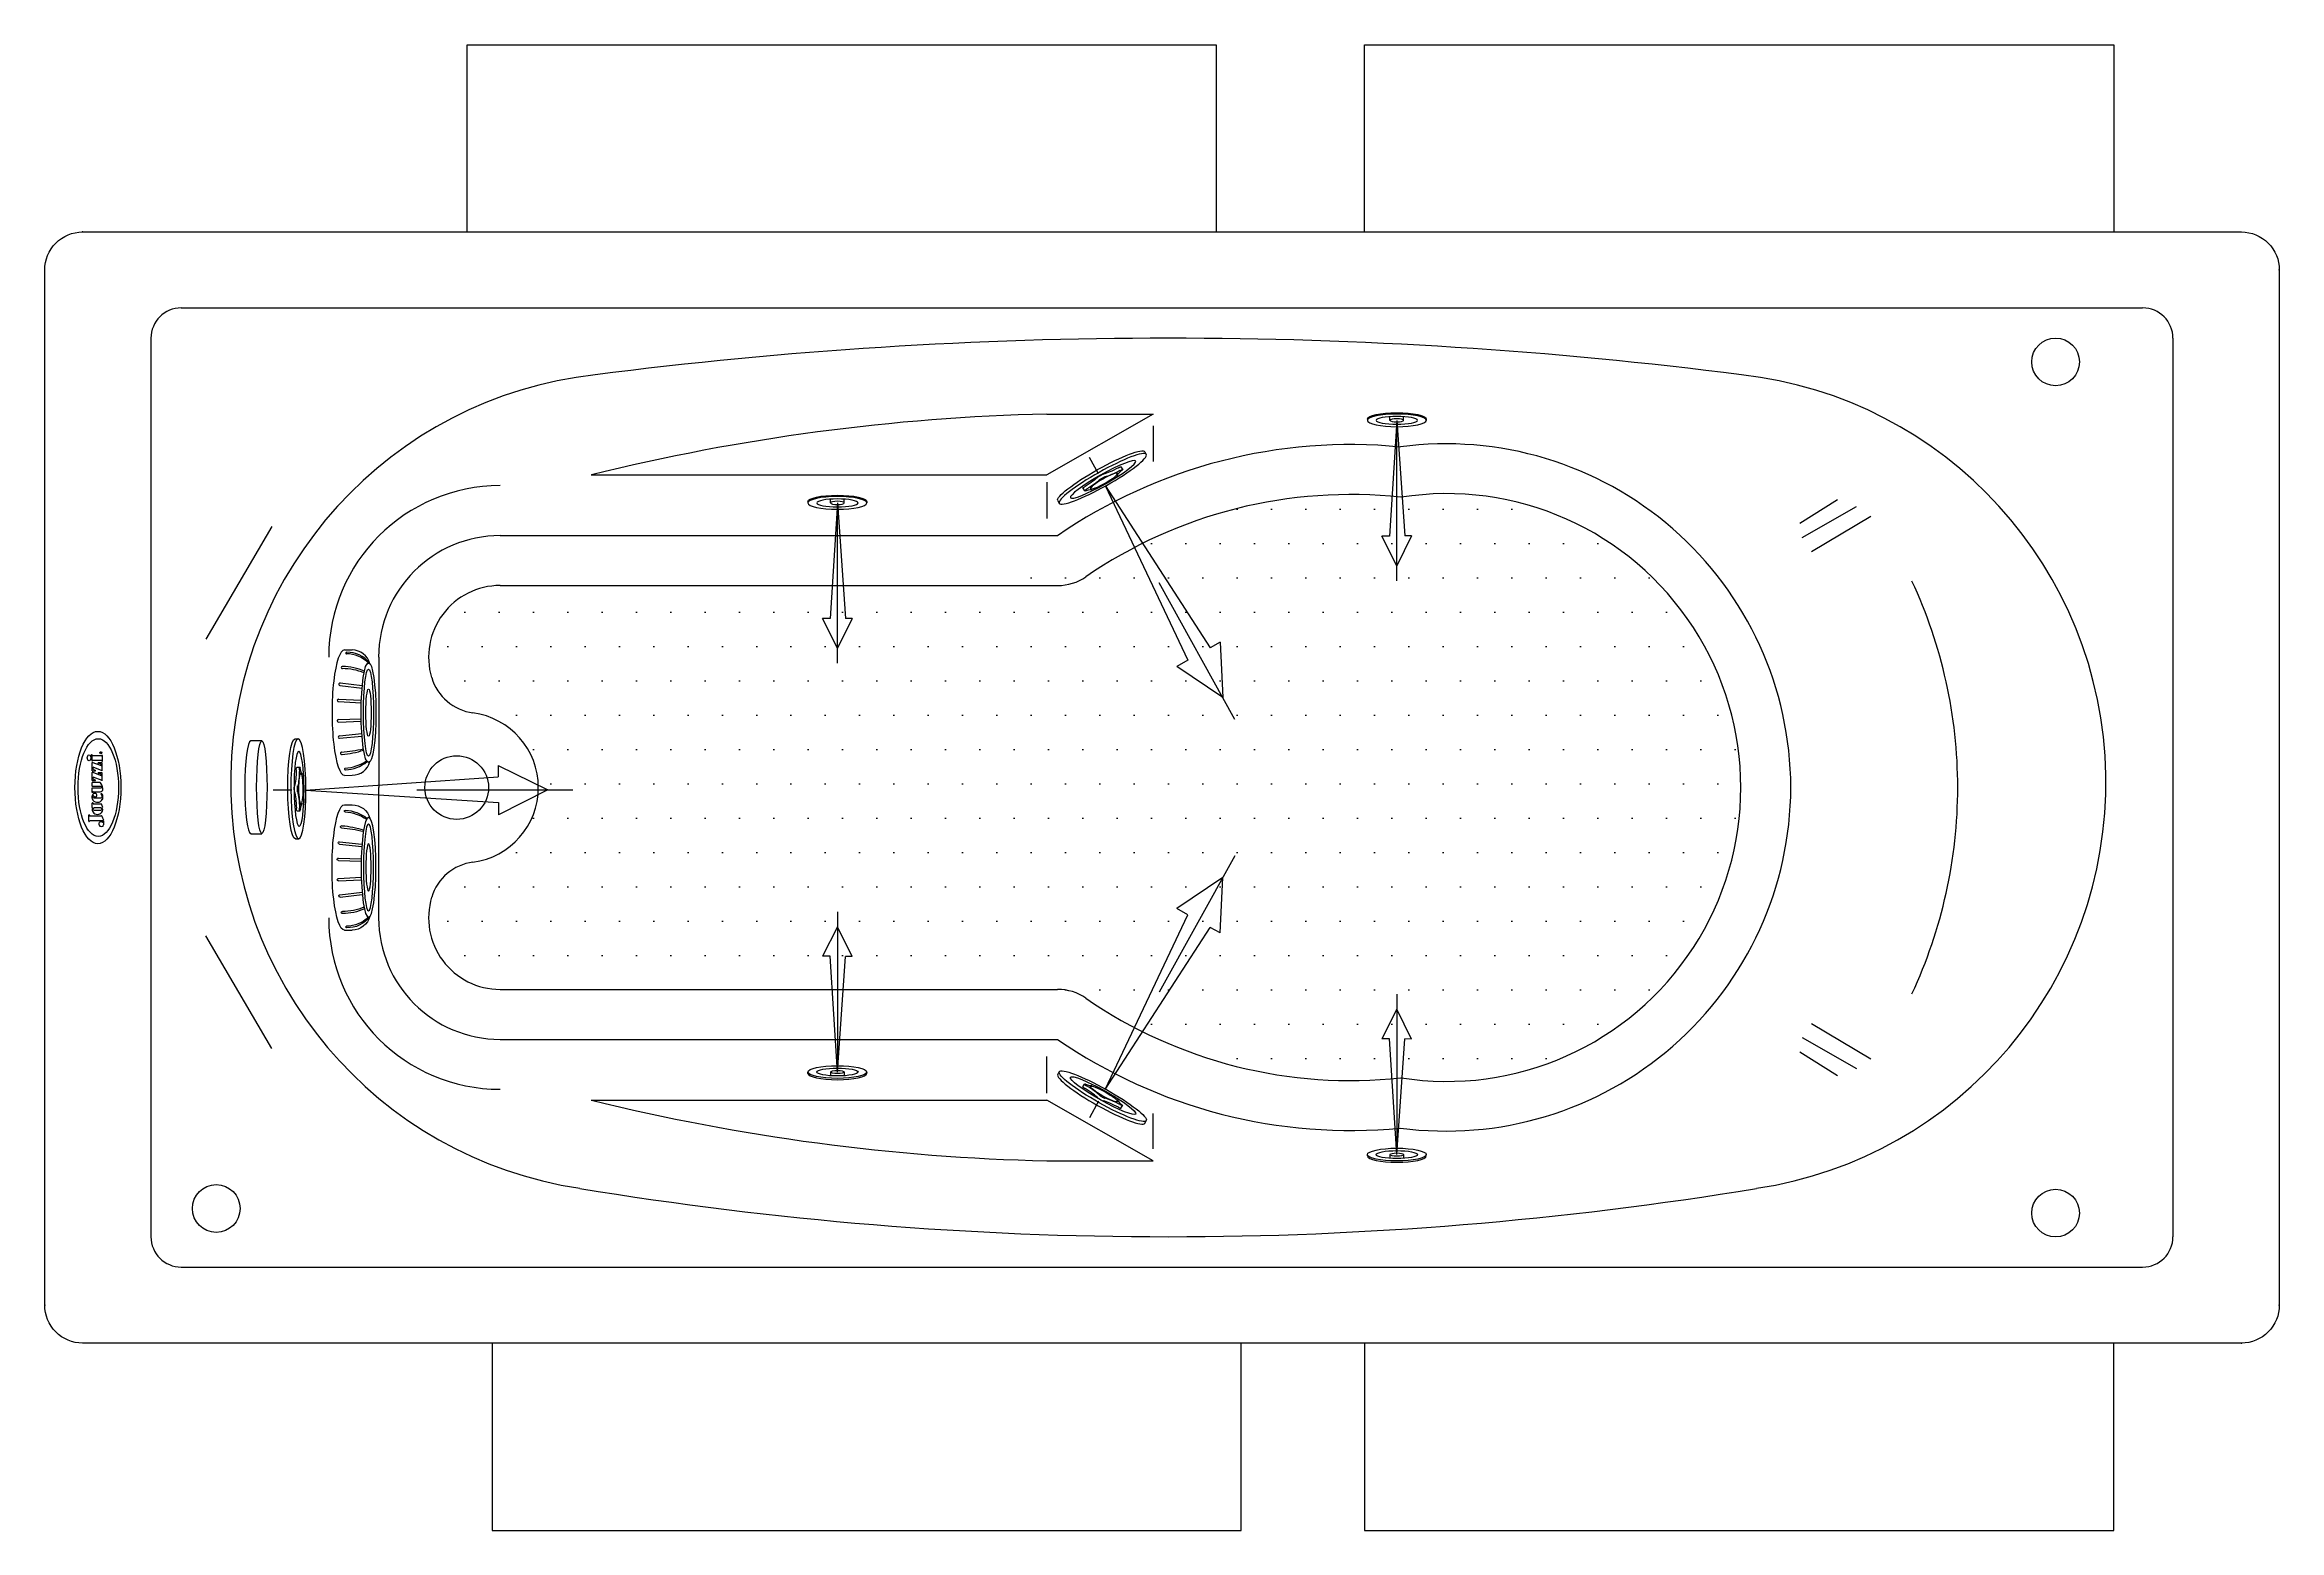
# Model space of a CAD drawing. Header units: millimetres. Extents: x -1247.75 to -1245.96, y 2210.47 to 2211.66.
import ezdxf
from ezdxf.enums import TextEntityAlignment as Align

# ---------------------------------------------------------------- set-up
doc = ezdxf.new("R2010")
doc.units = ezdxf.units.MM
doc.header["$LTSCALE"] = 10
doc.linetypes.add('CENTER', pattern=[2, 1.25, -0.25, 0.25, -0.25])
for name, color, linetype in [('CONTOR04', 7, 'Continuous'), ('jacuzzi', 1, 'Continuous'), ('LCENTR02', 1, 'CENTER'), ('LCOTA02', 1, 'Continuous')]:
    doc.layers.add(name, color=color, linetype=linetype)
doc.styles.add('ROMANS', font='romans', dxfattribs={"height": 4})

# ---------------------------------------------------------------- blocks, each defined once
blk = doc.blocks.new('PLX')
at = {"layer": 'LCENTR02'}
blk.add_line((21.97, 0), (-2.03, 0), dxfattribs=at)
at = {"layer": 'LCOTA02'}
for p, q in [((-0.28, 4.09), (-0.03, 4.09)), ((-0.14, 1.83), (0.13, 1.84)), ((15.99, 1.96), (15.99, 1.06)), ((15.99, 1.96), (19.97, 0.01)), ((0.56, 0), (15.99, 1.06)), ((19.97, 0.01), (16.01, -2)), ((-0.13, -1.66), (0.12, -1.66)), ((0.56, 0), (16.01, -0.99)), ((16.01, -0.99), (16.01, -2)), ((-0.24, -3.91), (0.01, -3.91))]:
    blk.add_line(p, q, dxfattribs=at)
at = {"layer": 'LCOTA02', "extrusion": (0, 0, -1)}
for centre, major_axis, ratio, start_param, end_param in [((-0.26, 0.09), (-0.02, 4), 0.15, 3.141593, 6.283185), ((-0.01, 0.09), (-0.02, 4), 0.15, 3.141593, 9.424778), ((0.04, 0.09), (-0.02, 3), 0.133333, 3.141593, 9.424778), ((-0.14, 1.57), (-0.001, 0.268), 0.15, -1.378279, 0), ((0.11, 1.57), (-0.001, 0.268), 0.15, -1.378279, 0.74996), ((-0.3, 0.08), (-0.001, 0.268), 0.15, 3.648269, 5.776509), ((-0.46, 1.98), (-0.01, 1.9), 0.15, 1.763314, 2.634916), ((-0.05, 0.09), (-0.001, 0.268), 0.15, 3.648269, 5.776509), ((-0.21, 1.98), (-0.01, 1.9), 0.15, 1.763314, 2.634916), ((0.19, 0.09), (-0.01, 1.25), 0.15, 3.141593, 9.424778), ((0.32, 3.16), (-0.01, 1.9), 0.15, 3.019951, 3.891553), ((0.37, 1), (-0.001, 0.268), 0.15, -0.121642, 2.006598), ((0.67, 0.09), (-0.01, 1.9), 0.15, 4.276588, 5.14819), ((-0.45, -1.81), (-0.01, 1.9), 0.15, 0.506677, 1.378279), ((-0.13, -1.4), (-0.001, 0.268), 0.15, 3.141593, 4.519872), ((-0.2, -1.81), (-0.01, 1.9), 0.15, 0.506677, 1.378279), ((0.12, -1.39), (-0.001, 0.268), 0.15, 2.391632, 4.519872), ((0.35, -2.98), (-0.01, 1.9), 0.15, -0.74996, 0.121642), ((0.38, -0.83), (-0.001, 0.268), 0.15, 1.134995, 3.263235)]:
    blk.add_ellipse(centre, major_axis=major_axis, ratio=ratio, start_param=start_param, end_param=end_param, dxfattribs=at)
blk = doc.blocks.new('A$C18C942D9')
at = {"layer": 'LCOTA02'}
for p, q in [((1.39, 14.07), (2.25, 14.06)), ((1.39, 14.07), (2.25, 14.06)), ((0.87, 10.09), (3.36, 9.79)), ((0.91, 10.36), (3.39, 10.07)), ((0.72, 8.27), (3.27, 8.13)), ((0.74, 8.55), (3.28, 8.42)), ((0.71, 6.26), (3.26, 6.35)), ((0.72, 5.98), (3.27, 6.07)), ((0.82, 4.43), (3.33, 4.69)), ((0.85, 4.16), (3.35, 4.41)), ((1.39, 0), (2.25, 0.01))]:
    blk.add_line(p, q, dxfattribs=at)
for centre, radius, start, end in [((1.63, 13.71), 0.086, 68.3204, 262.6804), ((1.63, 10.22), 3.41, 44.3309, 90.2321), ((1.75, 10.74), 3.06, 37.8314, 91.6456), ((2.23, 11.96), 2.1, 15.4909, 89.5), ((0.89, 10.23), 0.136, 80.818, 264.7502), ((1.15, 12.09), 0.124, 70.0987, 280.7386), ((1.13, 5.34), 6.63, 68.2863, 89.644), ((1.13, 6.05), 6.16, 66.1373, 89.444), ((0.73, 8.41), 0.139, 86.3618, 267.5776), ((0.71, 6.12), 0.139, 91.7123, 272.3078), ((0.83, 4.29), 0.137, 94.5439, 277.7632), ((1.09, 2.48), 0.134, 97.3715, 283.5655), ((-0.04, 18.07), 15.5, 274.0945, 283.2492), ((0.37, 12.75), 10.42, 274.1152, 287.7136), ((1.47, 0.72), 0.086, 97.3196, 291.6796), ((1.21, 5.45), 4.65, 273.0204, 304.8844), ((1.38, 4.67), 4.04, 271.6748, 309.1263), ((2.23, 2.11), 2.1, 270.5, 344.4472)]:
    blk.add_arc(centre, radius, start, end, dxfattribs=at)
blk.add_ellipse((1.39, 7.04), major_axis=(0, 7.03), ratio=0.198307, start_param=6.281174, end_param=9.428239, dxfattribs=at)
for major_axis, ratio in [((0, 5.6), 0.1484), ((0, 4.89), 0.114375), ((0, 2.65), 0.112344)]:
    blk.add_ellipse((4.09, 7.03), major_axis=major_axis, ratio=ratio, dxfattribs=at)
blk = doc.blocks.new('PO')
at = {"layer": 'CONTOR04', "xscale": 0.639661404713691, "yscale": 0.639661404713691, "zscale": 0.639661404713691, "rotation": 359.9917632775139}
blk.add_blockref('A$C18C942D9', (-0.89, -4.5), dxfattribs=at)
blk = doc.blocks.new('A$C1BA52001')
at = {"layer": 'LCOTA02'}
for p, q in [((0, 2.27), (0, 0.79)), ((7.43, 0.79), (7.43, 2.27))]:
    blk.add_line(p, q, dxfattribs=at)
blk.add_ellipse((3.71, 2.27), major_axis=(-3.71, 0), ratio=0.186255, dxfattribs=at)
blk.add_ellipse((3.71, 0.79), major_axis=(3.71, 0), ratio=0.213184, start_param=3.141593, end_param=6.283185, dxfattribs=at)
blk = doc.blocks.new('A$C302A24D9')
at = {"layer": 'jacuzzi'}
for p, q in [((0, 1.23), (0, 1.02)), ((1.81, 1.02), (1.81, 1.61)), ((2.9, 1.02), (2.9, 1.61)), ((4.71, 1.23), (4.71, 1.02))]:
    blk.add_line(p, q, dxfattribs=at)
at = {"layer": 'jacuzzi', "extrusion": (0, 0, -1)}
for centre, major_axis, ratio, start_param, end_param in [((2.36, 1.23), (2.36, 0), 0.431953, 3.141593, 6.283185), ((2.36, 1.02), (2.36, 0), 0.431953, 3.141593, 9.424778), ((2.36, 1.02), (1.65, 0), 0.381644, 3.141593, 9.424778), ((2.36, 1.02), (0.544, 0), 0.461888, 1.570796326794896, 7.853981633974482)]:
    blk.add_ellipse(centre, major_axis=major_axis, ratio=ratio, start_param=start_param, end_param=end_param, dxfattribs=at)
blk = doc.blocks.new('BMG')
at = {"layer": 'LCENTR02'}
blk.add_line((0, -12.84), (0, 1.55), dxfattribs=at)
at = {"layer": 'LCOTA02'}
for p, q in [((0, 0), (-0.59, -9.27)), ((0, 0), (0.64, -9.26)), ((0, -11.64), (-1.2, -9.27)), ((-0.59, -9.27), (-1.2, -9.27)), ((1.18, -9.25), (0, -11.64)), ((1.18, -9.25), (0.64, -9.26))]:
    blk.add_line(p, q, dxfattribs=at)
at = {"layer": 'CONTOR04', "yscale": 0.5}
blk.add_blockref('A$C302A24D9', (-2.36, -0.51), dxfattribs=at)

msp = doc.modelspace()

# ---------------------------------------------------------------- hatches: boundary and pattern name
at = {"layer": 'jacuzzi'}
h = msp.add_hatch(dxfattribs=at)
h.set_pattern_fill('DOTS', color=256, scale=0.44, style=0)
h.set_pattern_definition([(0, (-1245.62447, 2209.996135), (0.01375, 0.0275), [0, -0.0275])])
edge = h.paths.add_edge_path()
edge.add_arc((-1246.6253, 2211.0658), 0.2354, 261.0162, 458.9838)
edge.add_arc((-1246.7026, 2210.927), 0.3735, 83.7706, 124.5603)
edge.add_arc((-1246.9371, 2211.2676), 0.04, 270, 304.5603)
edge.add_line((-1247.3837, 2211.2276), (-1246.9371, 2211.2276))
edge.add_arc((-1247.3837, 2211.1703), 0.0573, 90, 196.6774)
edge.add_arc((-1247.4002, 2211.1653), 0.04, 196.6774, 262.4746)
edge.add_arc((-1247.4134, 2211.0658), 0.0603, 277.53, 442.4746)
edge.add_arc((-1247.4002, 2210.9664), 0.04, 97.53, 163.229)
edge.add_arc((-1247.3837, 2210.9614), 0.0573, 163.229, 270)
edge.add_line((-1247.3837, 2210.9041), (-1246.9371, 2210.9041))
edge.add_arc((-1246.7026, 2211.2046), 0.3735, 235.4397, 276.2294)

# ---------------------------------------------------------------- linework, layer by layer
for p, q in [((-1247.4101, 2211.6608), (-1246.8101, 2211.6608)), ((-1247.4101, 2211.5108), (-1247.4101, 2211.6608)), ((-1246.8101, 2211.6608), (-1246.8101, 2211.5108)), ((-1246.6912, 2211.6608), (-1246.0912, 2211.6608)), ((-1246.6912, 2211.5108), (-1246.6912, 2211.6608)), ((-1246.0912, 2211.6608), (-1246.0912, 2211.5108)), ((-1247.6391, 2211.45), (-1246.068, 2211.45)), ((-1247.6634, 2211.4257), (-1247.6634, 2210.706)), ((-1246.0437, 2211.4257), (-1246.0437, 2210.706)), ((-1246.9458, 2211.3649), (-1246.8607, 2211.3649)), ((-1246.8607, 2211.3649), (-1246.9458, 2211.3162)), ((-1246.8607, 2211.3554), (-1246.8607, 2211.3269)), ((-1247.3107, 2211.3162), (-1246.9458, 2211.3162)), ((-1246.9458, 2211.3105), (-1246.9458, 2211.2813)), ((-1246.3427, 2211.2776), (-1246.3123, 2211.2966)), ((-1246.3408, 2211.2662), (-1246.2971, 2211.2909)), ((-1246.3332, 2211.2548), (-1246.2857, 2211.2833)), ((-1247.5666, 2211.2749), (-1247.6194, 2211.1846)), ((-1247.3837, 2211.2676), (-1246.9371, 2211.2676)), ((-1247.3837, 2211.2276), (-1246.9371, 2211.2276)), ((-1247.4809, 2211.1703), (-1247.4809, 2211.0658)), ((-1247.711, 2211.0921), (-1247.7112, 2211.092)), ((-1247.7108, 2211.0907), (-1247.7108, 2211.0872)), ((-1247.7107, 2211.0871), (-1247.7102, 2211.0871)), ((-1247.7105, 2211.0793), (-1247.7105, 2211.0858)), ((-1247.703, 2211.0831), (-1247.7104, 2211.0859)), ((-1247.7031, 2211.0911), (-1247.7102, 2211.0911)), ((-1247.7102, 2211.0872), (-1247.7102, 2211.0875)), ((-1247.7101, 2211.0876), (-1247.7031, 2211.0876)), ((-1247.7026, 2211.0792), (-1247.7098, 2211.082)), ((-1247.7078, 2211.0793), (-1247.7078, 2211.0796)), ((-1247.7056, 2211.0851), (-1247.7056, 2211.0855)), ((-1247.7024, 2211.0856), (-1247.7055, 2211.0856)), ((-1247.7024, 2211.0916), (-1247.7026, 2211.0916)), ((-1247.7024, 2211.087), (-1247.7026, 2211.087)), ((-1247.7024, 2211.0793), (-1247.7024, 2211.0855)), ((-1247.7023, 2211.0871), (-1247.7023, 2211.0915)), ((-1247.7105, 2211.0714), (-1247.7105, 2211.0779)), ((-1247.7105, 2211.0668), (-1247.7105, 2211.0697)), ((-1247.7105, 2211.0619), (-1247.7105, 2211.0655)), ((-1247.7104, 2211.0792), (-1247.7079, 2211.0792)), ((-1247.703, 2211.0751), (-1247.7104, 2211.078)), ((-1247.7104, 2211.0713), (-1247.7079, 2211.0713)), ((-1247.7044, 2211.0698), (-1247.7104, 2211.0698)), ((-1247.7032, 2211.0667), (-1247.7104, 2211.0667)), ((-1247.7104, 2211.0656), (-1247.7032, 2211.0656)), ((-1247.7099, 2211.0618), (-1247.7104, 2211.0618)), ((-1247.7026, 2211.0713), (-1247.7098, 2211.0741)), ((-1247.7098, 2211.0624), (-1247.704, 2211.0624)), ((-1247.7098, 2211.0619), (-1247.7098, 2211.0623)), ((-1247.7078, 2211.0714), (-1247.7078, 2211.0717)), ((-1247.7056, 2211.0772), (-1247.7056, 2211.0776)), ((-1247.7024, 2211.0777), (-1247.7055, 2211.0777)), ((-1247.7024, 2211.0714), (-1247.7024, 2211.0776)), ((-1247.4809, 2210.9614), (-1247.4809, 2211.0658)), ((-1247.7129, 2211.0439), (-1247.7127, 2211.0439)), ((-1247.7105, 2211.0497), (-1247.7105, 2211.0534)), ((-1247.7103, 2211.0535), (-1247.71, 2211.0535)), ((-1247.7102, 2211.0496), (-1247.7103, 2211.0496)), ((-1247.7098, 2211.0534), (-1247.7098, 2211.0529)), ((-1247.7096, 2211.0527), (-1247.703, 2211.0527)), ((-1247.7036, 2211.0495), (-1247.7088, 2211.0495)), ((-1247.7088, 2211.0477), (-1247.7036, 2211.0477)), ((-1247.7035, 2211.0574), (-1247.7087, 2211.0574)), ((-1247.7027, 2211.0608), (-1247.7034, 2211.0608)), ((-1247.7025, 2211.0497), (-1247.7021, 2211.0497)), ((-1247.7131, 2211.0388), (-1247.7131, 2211.0437)), ((-1247.7127, 2211.0386), (-1247.7129, 2211.0386)), ((-1247.7125, 2211.0437), (-1247.7125, 2211.0431)), ((-1247.7125, 2211.0431), (-1247.7029, 2211.0431)), ((-1247.7125, 2211.039), (-1247.7125, 2211.0388)), ((-1247.7021, 2211.0392), (-1247.7123, 2211.0392)), ((-1247.5666, 2210.8568), (-1247.6194, 2210.947)), ((-1247.3837, 2210.9041), (-1246.9371, 2210.9041)), ((-1246.3408, 2210.8655), (-1246.2971, 2210.8408)), ((-1246.3332, 2210.8769), (-1246.2857, 2210.8484)), ((-1247.3837, 2210.8641), (-1246.9371, 2210.8641)), ((-1246.9458, 2210.8211), (-1246.9458, 2210.8503)), ((-1246.3427, 2210.8541), (-1246.3123, 2210.8351)), ((-1247.3107, 2210.8154), (-1246.9458, 2210.8154)), ((-1246.8607, 2210.7668), (-1246.9458, 2210.8154)), ((-1246.8607, 2210.7763), (-1246.8607, 2210.8047)), ((-1246.9458, 2210.7668), (-1246.8607, 2210.7668)), ((-1247.6391, 2210.6816), (-1246.068, 2210.6816)), ((-1247.3901, 2210.6208), (-1247.3901, 2210.4708)), ((-1246.7901, 2210.4708), (-1246.7901, 2210.6208)), ((-1246.6912, 2210.6208), (-1246.6912, 2210.4708)), ((-1246.0912, 2210.4708), (-1246.0912, 2210.6208)), ((-1247.3901, 2210.4708), (-1246.7901, 2210.4708)), ((-1246.6912, 2210.4708), (-1246.0912, 2210.4708))]:
    msp.add_line(p, q, dxfattribs=at)
at = {"layer": 'jacuzzi', "color": 3}
msp.add_lwpolyline([(-1247.7181, 2210.6208, -0.414214), (-1247.7485, 2210.6512), (-1247.7485, 2211.4804, -0.414214), (-1247.7181, 2211.5108), (-1245.9889, 2211.5108, -0.414214), (-1245.9585, 2211.4804), (-1245.9585, 2210.6512, -0.414214), (-1245.9889, 2210.6208)], format="xyb", close=True, dxfattribs=at)
at = {"layer": 'jacuzzi'}
for centre, radius in [((-1246.1377, 2211.4067), 0.0191), ((-1247.7035, 2211.0937), 0.000795), ((-1247.4185, 2211.0658), 0.0255), ((-1247.6111, 2210.7286), 0.0191), ((-1246.1377, 2210.7249), 0.0191)]:
    msp.add_circle(centre, radius, dxfattribs=at)
for centre, radius, start, end in [((-1247.6391, 2211.4257), 0.0243, 90, 180), ((-1246.068, 2211.4257), 0.0243, 0, 90), ((-1246.8485, 2207.8112), 3.6145, 82.7024, 97.2976), ((-1247.2709, 2211.0698), 0.3287, 96.4177, 261.4513), ((-1246.4261, 2211.0698), 0.3287, 278.5487, 83.5823), ((-1246.9085, 2209.6928), 1.6725, 91.2769, 103.9124), ((-1246.7026, 2210.927), 0.4135, 84.4419, 124.5603), ((-1246.6259, 2211.065), 0.2761, 0.1755, 97.6158), ((-1247.3837, 2211.1703), 0.1373, 90, 180), ((-1246.7026, 2210.927), 0.3735, 83.7706, 124.5603), ((-1246.6253, 2211.0658), 0.2354, 261.0162, 98.9838), ((-1247.3837, 2211.1703), 0.0973, 90, 180), ((-1247.3837, 2211.1703), 0.0573, 90, 196.6774), ((-1246.9371, 2211.2676), 0.04, 270, 304.5603), ((-1246.607, 2211.0658), 0.3909, 0.0083, 25.0202), ((-1247.4002, 2211.1653), 0.04, 196.6774, 262.4746), ((-1247.4134, 2211.0658), 0.0603, 277.53, 82.4746), ((-1247.7111, 2211.0919), 0.000183, 122.1723, 219.4275), ((-1247.7126, 2211.0906), 0.00179, 359.0543, 39.4275), ((-1247.711, 2211.0921), 0.0000913, 41.9605, 122.1723), ((-1247.713, 2211.0902), 0.00288, 21.23, 41.9605), ((-1247.7107, 2211.0872), 0.0000913, 180, 270), ((-1247.7104, 2211.0858), 0.0000913, 68.9296, 180), ((-1247.7102, 2211.0913), 0.000183, 201.23, 270), ((-1247.7101, 2211.0875), 0.0000913, 90, 180), ((-1247.7102, 2211.0872), 0.0000913, 270, 0), ((-1247.7099, 2211.0819), 0.000114, 68.9296, 170.3374), ((-1247.7084, 2211.0816), 0.0016, 170.3374, 219.0048), ((-1247.7077, 2211.0823), 0.00256, 220.1573, 265.0588), ((-1247.7079, 2211.0796), 0.0000913, 0, 85.0588), ((-1247.7055, 2211.0855), 0.0000913, 90, 180), ((-1247.7054, 2211.0851), 0.000114, 180, 273.7772), ((-1247.7053, 2211.0824), 0.00262, 24.8275, 93.7772), ((-1247.7031, 2211.0915), 0.000365, 270, 3.6112), ((-1247.7031, 2211.0872), 0.000365, 352.1724, 90), ((-1247.703, 2211.0832), 0.000114, 248.9296, 4.0743), ((-1247.7053, 2211.083), 0.00243, 4.0743, 11.2218), ((-1247.7026, 2211.0915), 0.0000913, 90, 183.6112), ((-1247.7026, 2211.0871), 0.0000913, 172.1724, 270), ((-1247.7025, 2211.0855), 0.0000913, 0, 90), ((-1247.7024, 2211.0915), 0.0000913, 0, 90), ((-1247.7024, 2211.0871), 0.0000913, 270, 0), ((-1247.7104, 2211.0793), 0.0000913, 180, 270), ((-1247.7104, 2211.0779), 0.0000913, 68.9296, 180), ((-1247.7104, 2211.0714), 0.0000913, 180, 270), ((-1247.7104, 2211.0697), 0.0000913, 90, 180), ((-1247.7104, 2211.0668), 0.0000913, 180, 270), ((-1247.7104, 2211.0655), 0.0000913, 90, 180), ((-1247.7104, 2211.0619), 0.0000913, 180, 270), ((-1247.7099, 2211.074), 0.000114, 68.9296, 170.3374), ((-1247.7084, 2211.0737), 0.0016, 170.3374, 219.0048), ((-1247.7099, 2211.0619), 0.0000913, 270, 0), ((-1247.7098, 2211.0623), 0.0000913, 90, 180), ((-1247.7077, 2211.0744), 0.00256, 220.1573, 265.0588), ((-1247.7079, 2211.0793), 0.0000913, 270, 0), ((-1247.7079, 2211.0717), 0.0000913, 0, 85.0588), ((-1247.7079, 2211.0714), 0.0000913, 270, 0), ((-1247.7055, 2211.0776), 0.0000913, 90, 180), ((-1247.7054, 2211.0772), 0.000114, 180, 273.7772), ((-1247.7053, 2211.0744), 0.00262, 24.8275, 93.7772), ((-1247.7044, 2211.0691), 0.00073, 32.1693, 90), ((-1247.704, 2211.0646), 0.00214, 270, 357.9232), ((-1247.7153, 2211.0614), 0.0141, 20.6649, 35.0785), ((-1247.7032, 2211.0665), 0.000183, 64.2637, 90), ((-1247.7034, 2211.0661), 0.000576, 300.8626, 64.2637), ((-1247.7032, 2211.0658), 0.000183, 270, 300.8626), ((-1247.703, 2211.0752), 0.000114, 248.9296, 4.0743), ((-1247.7053, 2211.0751), 0.00243, 4.0743, 11.2218), ((-1247.7025, 2211.0793), 0.000114, 248.9296, 0), ((-1247.7025, 2211.0714), 0.000114, 248.9296, 0), ((-1247.7025, 2211.0776), 0.0000913, 0, 90), ((-1247.7061, 2211.0649), 0.00421, 354.0736, 19.8501), ((-1246.6259, 2211.0667), 0.2761, 262.3842, 359.8245), ((-1246.607, 2211.0659), 0.3909, 334.9798, 359.9917), ((-1247.7129, 2211.0437), 0.000183, 90, 180), ((-1247.7127, 2211.0437), 0.000183, 0, 90), ((-1247.7076, 2211.0582), 0.00316, 119.5272, 177.5019), ((-1247.7067, 2211.0582), 0.00398, 178.5996, 218.9527), ((-1247.7103, 2211.0534), 0.000183, 90, 180), ((-1247.7103, 2211.0497), 0.000183, 180, 270), ((-1247.7077, 2211.048), 0.0028, 149.9231, 222.2761), ((-1247.7092, 2211.0586), 0.000975, 140.781, 186.3414), ((-1247.709, 2211.0587), 0.00116, 187.112, 237.2426), ((-1247.7102, 2211.0495), 0.0000913, 321.4553, 90), ((-1247.7097, 2211.0589), 0.000419, 19.0295, 134.0873), ((-1247.71, 2211.0534), 0.000183, 0, 90), ((-1247.7063, 2211.0584), 0.00446, 217.1313, 332.2671), ((-1247.7096, 2211.0529), 0.000183, 180, 270), ((-1247.7062, 2211.0487), 0.00441, 216.3033, 321.4856), ((-1247.7087, 2211.0594), 0.00197, 240.4373, 269.0124), ((-1247.7088, 2211.0486), 0.000926, 90, 270), ((-1247.708, 2211.0596), 0.00138, 200.2833, 20.7343), ((-1247.7083, 2211.0593), 0.00178, 24.3936, 115.9072), ((-1247.7036, 2211.0486), 0.000926, 270, 90), ((-1247.7034, 2211.0606), 0.000114, 90, 234.8584), ((-1247.7034, 2211.0584), 0.000927, 264.0544, 342.5389), ((-1247.7047, 2211.0588), 0.00219, 25.2704, 54.8584), ((-1247.7095, 2211.0489), 0.00749, 6.286, 30.0862), ((-1247.7051, 2211.048), 0.00305, 318.3999, 34.2305), ((-1247.7027, 2211.0606), 0.000114, 39.1312, 90), ((-1247.7063, 2211.0578), 0.00467, 25.0031, 38.9089), ((-1247.7051, 2211.0586), 0.00266, 348.5772, 24.2197), ((-1247.7061, 2211.0583), 0.00427, 331.6824, 19.3433), ((-1247.7129, 2211.0388), 0.000183, 180, 270), ((-1247.7127, 2211.0388), 0.000183, 270, 0), ((-1247.7123, 2211.039), 0.000183, 90, 180), ((-1247.7034, 2211.0366), 0.00184, 59.3882, 213.2376), ((-1247.7032, 2211.0367), 0.00211, 212.9803, 324.8089), ((-1247.7029, 2211.0429), 0.000183, 28.8232, 90), ((-1247.7209, 2211.0338), 0.0204, 15.5604, 26.8444), ((-1247.7023, 2211.0386), 0.000455, 239.3882, 285.7752), ((-1247.7022, 2211.0386), 0.000567, 50.2199, 81.1443), ((-1247.7023, 2211.0388), 0.000664, 285.7752, 336.1283), ((-1247.7023, 2211.0386), 0.000605, 27.2029, 46.5289), ((-1247.7021, 2211.0387), 0.000455, 336.1283, 27.2029), ((-1247.703, 2211.0366), 0.00182, 324.8089, 350.1754), ((-1247.708, 2211.0374), 0.00692, 350.1754, 15.4183), ((-1247.4002, 2210.9664), 0.04, 97.53, 163.229), ((-1247.3837, 2210.9614), 0.0573, 163.229, 270), ((-1247.3837, 2210.9614), 0.1373, 180, 270), ((-1247.3837, 2210.9614), 0.0973, 180, 270), ((-1246.9371, 2210.8641), 0.04, 55.4397, 90), ((-1246.7026, 2211.2046), 0.3735, 235.4397, 276.2294), ((-1246.7026, 2211.2046), 0.4135, 235.4397, 275.5581), ((-1246.9085, 2212.4389), 1.6725, 256.0876, 268.7231), ((-1246.8485, 2213.5924), 2.8864, 260.6036, 279.3964), ((-1247.6391, 2210.706), 0.0243, 180, 270), ((-1246.068, 2210.706), 0.0243, 270, 0)]:
    msp.add_arc(centre, radius, start, end, dxfattribs=at)
for centre, major_axis, ratio in [((-1247.7059, 2211.0658), (0, -0.045), 0.408776), ((-1247.7056, 2211.0658), (0, -0.0391), 0.415223), ((-1247.713, 2211.0896), (0, -0.00235), 0.621803)]:
    msp.add_ellipse(centre, major_axis=major_axis, ratio=ratio, dxfattribs=at)
at = {"layer": 'jacuzzi', "color": 6}
for p in [(-1247.7181, 2211.5108), (-1245.9585, 2211.4804), (-1247.7485, 2210.6512), (-1245.9585, 2210.6512), (-1245.9889, 2210.6208)]:
    msp.add_point(p, dxfattribs=at)

# ---------------------------------------------------------------- block references
at = {"layer": 'jacuzzi', "xscale": 0.009999999999934062, "yscale": 0.01000000000010459, "zscale": 0.01000000000000013}
for name, p in [('BMG', (-1246.6654, 2211.3599)), ('BMG', (-1247.1135, 2211.2938)), ('PLX', (-1247.5452, 2211.0638))]:
    msp.add_blockref(name, p, dxfattribs=at)
at = {"layer": 'jacuzzi'}
for name, p, xscale, yscale, zscale, rotation in [('PLX', (-1246.9017, 2211.3125), 0.009999999999977173, 0.01000000000010459, 0.01000000000000013, 299.020248464271), ('PO', (-1247.5084, 2211.1258), 0.0111665972742778, 0.01116659727438218, 0.01116659727429142, 0.0259337567536127), ('A$C1BA52001', (-1247.5882, 2211.1031), 0.01000000000010459, 0.006000000000085493, 0.01000000000000013, 270), ('PO', (-1247.5084, 2211.0018), -0.0111665972742778, 0.01116659727438218, 0.01116659727429142, 179.9740662432464), ('PLX', (-1246.9017, 2210.8191), -0.009999999999977173, 0.01000000000010459, 0.01000000000000013, 240.979751535729), ('BMG', (-1247.1135, 2210.8379), -0.009999999999934062, 0.01000000000010459, 0.01000000000000013, 180), ('BMG', (-1246.6654, 2210.7718), -0.009999999999934062, 0.01000000000010459, 0.01000000000000013, 180)]:
    msp.add_blockref(name, p, dxfattribs=dict(at, xscale=xscale, yscale=yscale, zscale=zscale, rotation=rotation))

# ---------------------------------------------------------------- texts
at = {"layer": 'jacuzzi', "style": 'ROMANS'}
msp.add_text('R', height=0.000796, rotation=90, dxfattribs=at).set_placement((-1247.7035, 2211.0937), align=Align.MIDDLE_CENTER)

doc.saveas('drawing.dxf')
